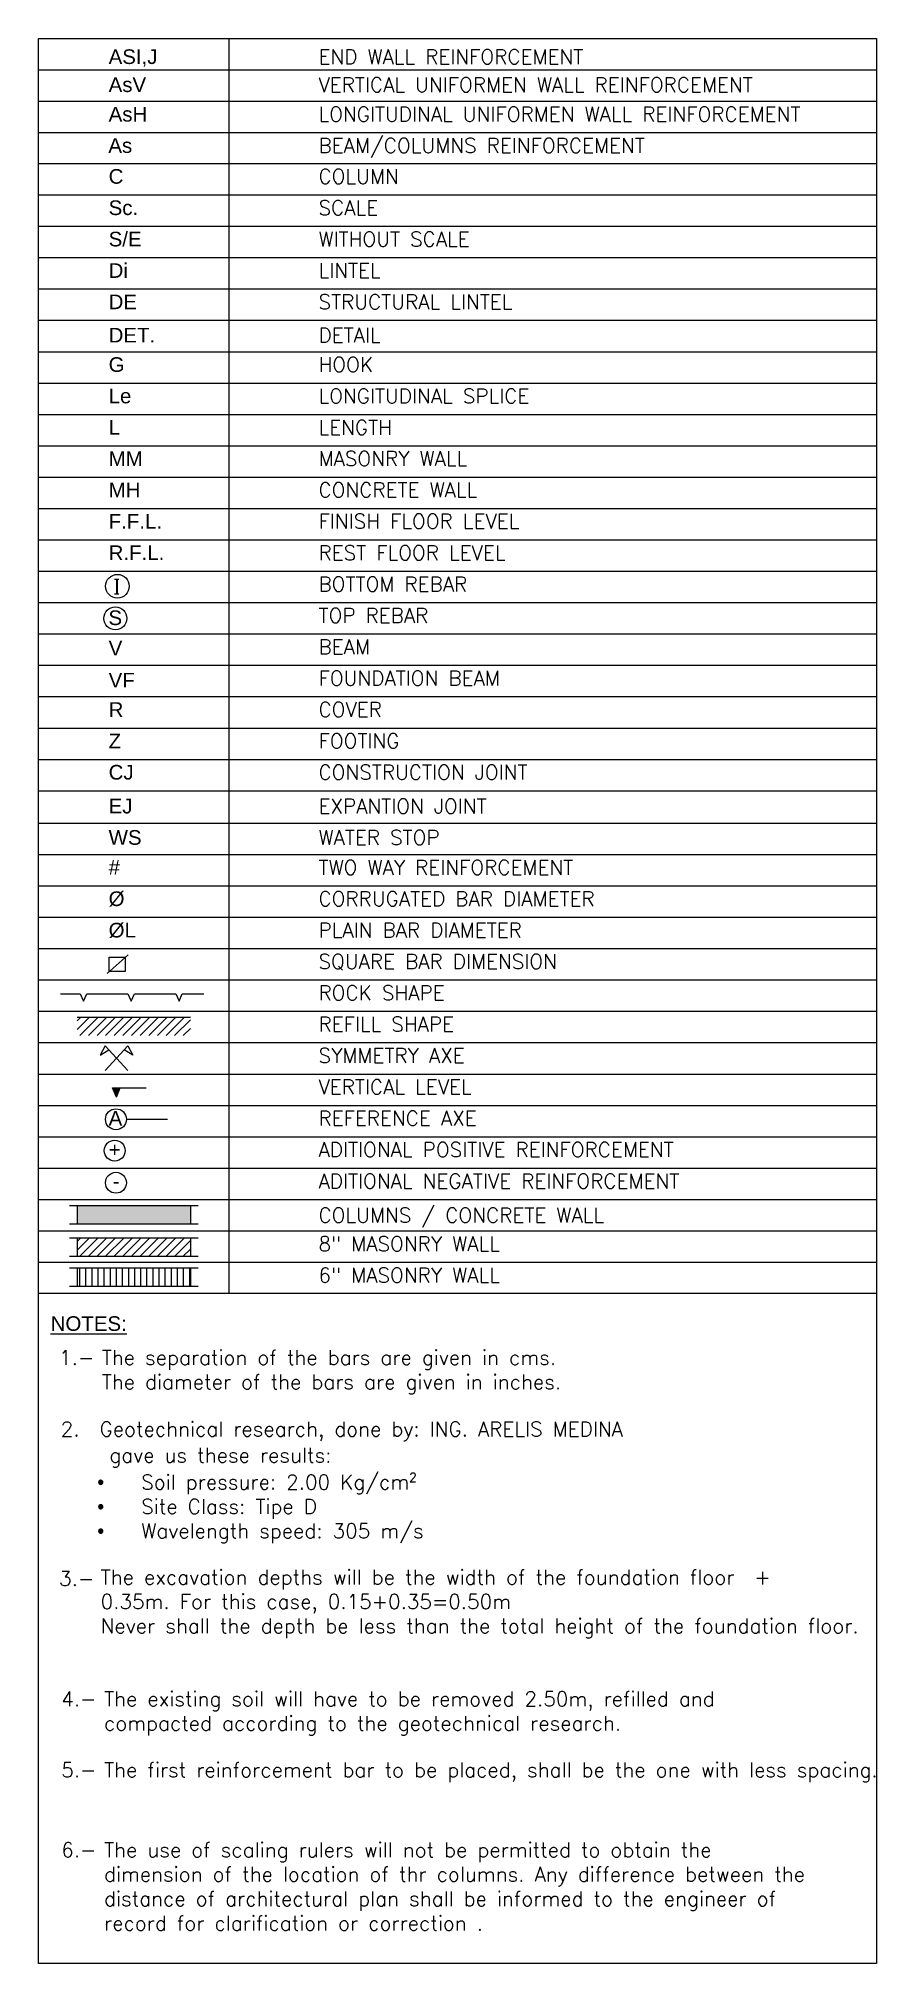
# Model space of a CAD drawing. Header units: millimetres. Extents: x -110 to 118, y 0 to 143.
# Drawn here: x 109.18 to 117.76, y 107.27 to 126.98 of the extents above; entities that cross this region are included whole.
import ezdxf

# ---------------------------------------------------------------- set-up
doc = ezdxf.new("R2010")
doc.units = ezdxf.units.MM
for name, color, linetype in [('col', 7, 'Continuous'), ('DIMTEXTO', 4, 'Continuous'), ('MURO', 7, 'Continuous'), ('PFIXDCW', 4, 'Continuous'), ('Texto', 4, 'Continuous'), ('textos', 7, 'Continuous')]:
    doc.layers.add(name, color=color, linetype=linetype)
doc.styles.add('arial', font='arial.ttf')
doc.styles.add('ROMANC', font='romanc.shx')
doc.styles.add('SIMPLEX', font='SIMPLEX', dxfattribs={"height": 0.2})

msp = doc.modelspace()

# ---------------------------------------------------------------- texts
at = {"layer": 'Texto', "color": 1}
for s, style, p in [('ASI,J', 'arial', (109.898, 126.721)), ('END WALL REINFORCEMENT', 'SIMPLEX', (112.048, 126.721)), ('AsV', 'arial', (109.898, 126.434)), ('VERTICAL UNIFORMEN WALL REINFORCEMENT', 'SIMPLEX', (112.048, 126.434)), ('AsH', 'arial', (109.898, 126.132)), ('LONGITUDINAL UNIFORMEN WALL REINFORCEMENT', 'SIMPLEX', (112.048, 126.132)), ('BEAM/COLUMNS REINFORCEMENT', 'SIMPLEX', (112.048, 125.811)), ('As', 'arial', (109.895, 125.811)), ('C', 'arial', (109.898, 125.495)), ('COLUMN', 'SIMPLEX', (112.048, 125.495)), ('Sc.', 'arial', (109.898, 125.174)), ('SCALE', 'SIMPLEX', (112.048, 125.174)), ('S/E', 'arial', (109.898, 124.853)), ('WITHOUT SCALE', 'SIMPLEX', (112.048, 124.853)), ('Di', 'arial', (109.898, 124.531)), ('LINTEL', 'SIMPLEX', (112.048, 124.531)), ('DE', 'arial', (109.898, 124.21)), ('STRUCTURAL LINTEL', 'SIMPLEX', (112.048, 124.21)), ('DET.', 'arial', (109.898, 123.869)), ('DETAIL', 'SIMPLEX', (112.048, 123.869)), ('G', 'arial', (109.898, 123.568)), ('HOOK', 'SIMPLEX', (112.048, 123.568)), ('Le', 'arial', (109.898, 123.246)), ('LONGITUDINAL SPLICE', 'SIMPLEX', (112.048, 123.246)), ('L', 'arial', (109.898, 122.925)), ('LENGTH', 'SIMPLEX', (112.048, 122.925)), ('MM', 'arial', (109.898, 122.605)), ('MASONRY WALL', 'SIMPLEX', (112.048, 122.605)), ('MH', 'arial', (109.898, 122.284)), ('CONCRETE WALL', 'SIMPLEX', (112.048, 122.284)), ('F.F.L.', 'arial', (109.898, 121.963)), ('FINISH FLOOR LEVEL', 'SIMPLEX', (112.048, 121.963)), ('R.F.L.', 'arial', (109.898, 121.641)), ('REST FLOOR LEVEL', 'SIMPLEX', (112.048, 121.641)), ('I', 'ROMANC', (109.946, 121.296)), ('BOTTOM REBAR', 'SIMPLEX', (112.048, 121.32)), ('S', 'arial', (109.896, 120.975)), ('TOP REBAR', 'SIMPLEX', (112.048, 120.999)), ('V', 'arial', (109.898, 120.664)), ('BEAM', 'SIMPLEX', (112.048, 120.678)), ('VF', 'arial', (109.898, 120.336)), ('FOUNDATION BEAM', 'SIMPLEX', (112.048, 120.356)), ('R', 'arial', (109.898, 120.035)), ('COVER', 'SIMPLEX', (112.048, 120.035)), ('Z', 'arial', (109.898, 119.714)), ('FOOTING', 'SIMPLEX', (112.048, 119.714)), ('CJ', 'arial', (109.898, 119.393)), ('CONSTRUCTION JOINT', 'SIMPLEX', (112.048, 119.393)), ('EJ', 'arial', (109.898, 119.046)), ('EXPANTION JOINT', 'SIMPLEX', (112.048, 119.046)), ('WS', 'arial', (109.898, 118.725)), ('WATER STOP', 'SIMPLEX', (112.048, 118.725)), ('#', 'arial', (109.898, 118.419)), ('TWO WAY REINFORCEMENT', 'SIMPLEX', (112.048, 118.419)), ('%%C', 'arial', (109.898, 118.098)), ('CORRUGATED BAR DIAMETER', 'SIMPLEX', (112.048, 118.098)), ('%%CL', 'arial', (109.898, 117.776)), ('PLAIN BAR DIAMETER', 'SIMPLEX', (112.048, 117.776)), ('SQUARE BAR DIMENSION', 'SIMPLEX', (112.048, 117.455)), ('ROCK SHAPE', 'SIMPLEX', (112.048, 117.134)), ('REFILL SHAPE', 'SIMPLEX', (112.048, 116.813)), ('SYMMETRY AXE', 'SIMPLEX', (112.048, 116.491)), ('VERTICAL LEVEL', 'SIMPLEX', (112.048, 116.17)), ('A', 'arial', (109.898, 115.849)), ('REFERENCE AXE', 'SIMPLEX', (112.048, 115.849)), ('+', 'arial', (109.898, 115.528)), ('ADITIONAL POSITIVE REINFORCEMENT', 'SIMPLEX', (112.048, 115.528)), ('ADITIONAL NEGATIVE REINFORCEMENT', 'SIMPLEX', (112.048, 115.206)), ('-', 'arial', (109.94, 115.206)), ('COLUMNS / CONCRETE WALL', 'SIMPLEX', (112.048, 114.857)), ('8" MASONRY WALL', 'SIMPLEX', (112.048, 114.564)), ('6" MASONRY WALL', 'SIMPLEX', (112.048, 114.243)), ('2.  Geotechnical research, done by: ING. ARELIS MEDINA', 'SIMPLEX', (109.407, 112.667)), ('gave us these results:', 'SIMPLEX', (109.905, 112.398))]:
    msp.add_text(s, height=0.15, dxfattribs=dict(at, style=style)).set_placement(p)
at = {"layer": 'textos', "color": 1}
for s, style, p in [('%%UNOTES:', 'arial', (109.304, 113.747)), ('1.-', 'SIMPLEX', (109.39, 113.399)), ('3.-', 'SIMPLEX', (109.39, 111.137)), ('4.-', 'SIMPLEX', (109.413, 109.903)), ('5.-', 'SIMPLEX', (109.413, 109.176)), ('6.-', 'SIMPLEX', (109.413, 108.357))]:
    msp.add_text(s, height=0.15, dxfattribs=dict(at, style=style)).set_placement(p)
at = {"layer": 'textos', "color": 1, "char_height": 0.15, "attachment_point": 1, "style": 'SIMPLEX'}
for s, insert, width in [('The separation of the bars are given in cms.\\PThe diameter of the bars are given in inches.', (109.828, 113.549), 7.92572), ('\\pi-0.45,l0.45,t0.45;{\\fSymbol|b0|i0|c2|p18;·^I}Soil pressure: 2.00 Kg/cm²\\P{\\fSymbol|b0|i0|c2|p18;·^I}Site Class: Tipe D\\P{\\fSymbol|b0|i0|c2|p18;·^I}Wavelength speed: 305 m/s', (109.782, 112.274), 7.9257), ('The excavation depths will be the width of the foundation floor  + 0.35m. For this case, 0.15+0.35=0.50m\\PNever shall the depth be less than the total height of the foundation floor. ', (109.816, 111.3), 7.9257), ('The existing soil will have to be removed 2.50m, refilled and compacted according to the geotechnical research.', (109.851, 110.053), 7.9257), ('The first reinforcement bar to be placed, shall be the one with less spacing.', (109.851, 109.326), 7.9257), ('The use of scaling rulers will not be permitted to obtain the dimension of the location of thr columns. Any difference between the distance of architectural plan shall be informed to the engineer of record for clarification or correction . ', (109.851, 108.507), 7.9257)]:
    msp.add_mtext(s, dxfattribs=dict(at, insert=insert, width=width))

# ---------------------------------------------------------------- hatches: boundary and pattern name
at = {"layer": 'MURO'}
msp.add_hatch(color=1, dxfattribs=at).paths.add_polyline_path([(109.979, 116.141), (110.017, 116.235), (109.939, 116.235)])
at = {"layer": 'PFIXDCW', "linetype": 'Continuous'}
h = msp.add_hatch(dxfattribs=at)
h.set_pattern_fill('ANSI31', color=1, scale=0.5, style=0)
h.set_pattern_definition([(45, (-1079.771566, -453.972593), (-0.0441941738, 0.0441941738), [])])
h.paths.add_polyline_path([(110.736, 116.771), (110.736, 116.959), (109.577, 116.959), (109.577, 116.771)])
msp.add_hatch(color=1, dxfattribs=at).paths.add_polyline_path([(110.736, 114.843), (110.736, 115.031), (109.577, 115.031), (109.577, 114.843)])
h = msp.add_hatch(dxfattribs=at)
h.set_pattern_fill('ANSI31', color=1, scale=0.5, style=0)
h.set_pattern_definition([(45, (-1079.771566, -456.231864), (-0.0441941738, 0.0441941738), [])])
h.paths.add_polyline_path([(110.736, 114.512), (110.736, 114.7), (109.577, 114.7), (109.577, 114.512)])
h = msp.add_hatch(dxfattribs=at)
h.set_pattern_fill('ANSI31', color=1, scale=0.5, angle=45, style=0)
h.set_pattern_definition([(90, (-1079.771566, -456.231864), (-0.0625, 0), [])])
h.paths.add_polyline_path([(110.736, 114.205), (110.736, 114.393), (109.577, 114.393), (109.577, 114.205)])

# ---------------------------------------------------------------- linework, layer by layer
at = {"layer": 'col', "color": 7}
for p, q in [((109.179, 114.129), (109.179, 126.982)), ((109.179, 126.982), (117.765, 126.982)), ((117.765, 126.982), (117.765, 114.129)), ((109.179, 107.268), (109.179, 114.771)), ((117.765, 114.771), (117.765, 107.268)), ((117.765, 107.268), (109.179, 107.268))]:
    msp.add_line(p, q, dxfattribs=at)
at = {"layer": 'DIMTEXTO', "color": 1}
for points in [[(109.405, 117.199), (109.607, 117.199), (109.641, 117.123), (109.674, 117.199), (109.894, 117.199)], [(109.894, 117.199), (110.096, 117.199), (110.13, 117.123), (110.163, 117.2), (110.383, 117.2)], [(110.383, 117.2), (110.585, 117.2), (110.619, 117.124), (110.652, 117.2), (110.872, 117.2)]]:
    msp.add_lwpolyline(points, dxfattribs=at)
at = {"layer": 'MURO', "color": 1}
msp.add_circle((109.988, 121.373), 0.121, dxfattribs=at)
at = {"layer": 'PFIXDCW', "color": 1, "linetype": 'Continuous'}
for p, q in [((109.577, 116.959), (110.738, 116.959)), ((109.496, 115.031), (110.816, 115.031)), ((109.577, 115.031), (109.577, 114.843)), ((110.736, 115.031), (110.736, 114.843)), ((109.496, 114.843), (110.816, 114.843)), ((109.496, 114.7), (110.816, 114.7)), ((109.577, 114.7), (109.577, 114.512)), ((110.736, 114.7), (110.736, 114.512)), ((109.496, 114.512), (110.816, 114.512)), ((109.496, 114.393), (110.816, 114.393)), ((109.577, 114.393), (109.577, 114.205)), ((110.736, 114.393), (110.736, 114.205)), ((109.496, 114.205), (110.816, 114.205))]:
    msp.add_line(p, q, dxfattribs=at)
at = {"layer": 'Texto', "color": 1}
for p, q in [((111.128, 126.982), (111.128, 114.129)), ((109.179, 126.661), (117.765, 126.661)), ((109.179, 126.34), (117.765, 126.34)), ((109.179, 126.018), (117.765, 126.018)), ((109.179, 125.702), (117.765, 125.702)), ((109.179, 125.381), (117.765, 125.381)), ((109.179, 125.06), (117.765, 125.06)), ((109.179, 124.739), (117.765, 124.739)), ((109.179, 124.417), (117.765, 124.417)), ((109.179, 124.096), (117.765, 124.096)), ((109.179, 123.775), (117.765, 123.775)), ((109.179, 123.454), (117.765, 123.454)), ((109.179, 123.132), (117.765, 123.132)), ((109.179, 122.811), (117.765, 122.811)), ((109.179, 122.491), (117.765, 122.491)), ((109.179, 122.17), (117.765, 122.17)), ((109.179, 121.849), (117.765, 121.849)), ((109.179, 121.527), (117.765, 121.527)), ((109.179, 121.206), (117.765, 121.206)), ((109.179, 120.885), (117.765, 120.885)), ((109.179, 120.564), (117.765, 120.564)), ((109.179, 120.242), (117.765, 120.242)), ((109.179, 119.921), (117.765, 119.921)), ((109.179, 119.6), (117.765, 119.6)), ((109.179, 119.279), (117.765, 119.279)), ((109.179, 118.947), (117.765, 118.947)), ((109.179, 118.626), (117.765, 118.626)), ((109.179, 118.305), (117.765, 118.305)), ((109.179, 117.984), (117.765, 117.984)), ((109.179, 117.662), (117.765, 117.662)), ((109.884, 117.407), (110.097, 117.598)), ((109.179, 117.341), (117.765, 117.341)), ((109.179, 117.02), (117.765, 117.02)), ((109.179, 116.699), (117.765, 116.699)), ((109.863, 116.666), (109.81, 116.571)), ((109.81, 116.571), (109.9, 116.626)), ((110.095, 116.413), (109.863, 116.666)), ((109.863, 116.413), (110.095, 116.666)), ((110.147, 116.571), (110.058, 116.626)), ((110.095, 116.666), (110.147, 116.571)), ((109.179, 116.377), (117.765, 116.377)), ((109.939, 116.235), (110.284, 116.235)), ((109.979, 116.141), (109.939, 116.235)), ((109.979, 116.141), (110.017, 116.235)), ((109.179, 116.056), (117.765, 116.056)), ((109.179, 115.735), (117.765, 115.735)), ((110.08, 115.914), (110.5, 115.914)), ((109.179, 115.414), (117.765, 115.414)), ((109.179, 115.092), (117.765, 115.092)), ((109.179, 114.771), (117.765, 114.771)), ((109.179, 114.45), (117.765, 114.45)), ((117.765, 114.129), (109.179, 114.129))]:
    msp.add_line(p, q, dxfattribs=at)
msp.add_lwpolyline([(109.903, 117.574), (110.069, 117.574), (110.069, 117.427), (109.903, 117.427)], close=True, dxfattribs=at)
for centre, radius in [((109.967, 121.044), 0.118), ((109.973, 115.914), 0.107), ((109.96, 115.593), 0.107), ((109.973, 115.264), 0.107)]:
    msp.add_circle(centre, radius, dxfattribs=at)

msp.set_redraw_order([(e.dxf.handle, doc.entitydb.next_handle()) for e in msp.query("TEXT MTEXT ATTDEF DIMENSION ARC_DIMENSION")])  # texts and dimensions are drawn at this point

doc.saveas('drawing.dxf')
